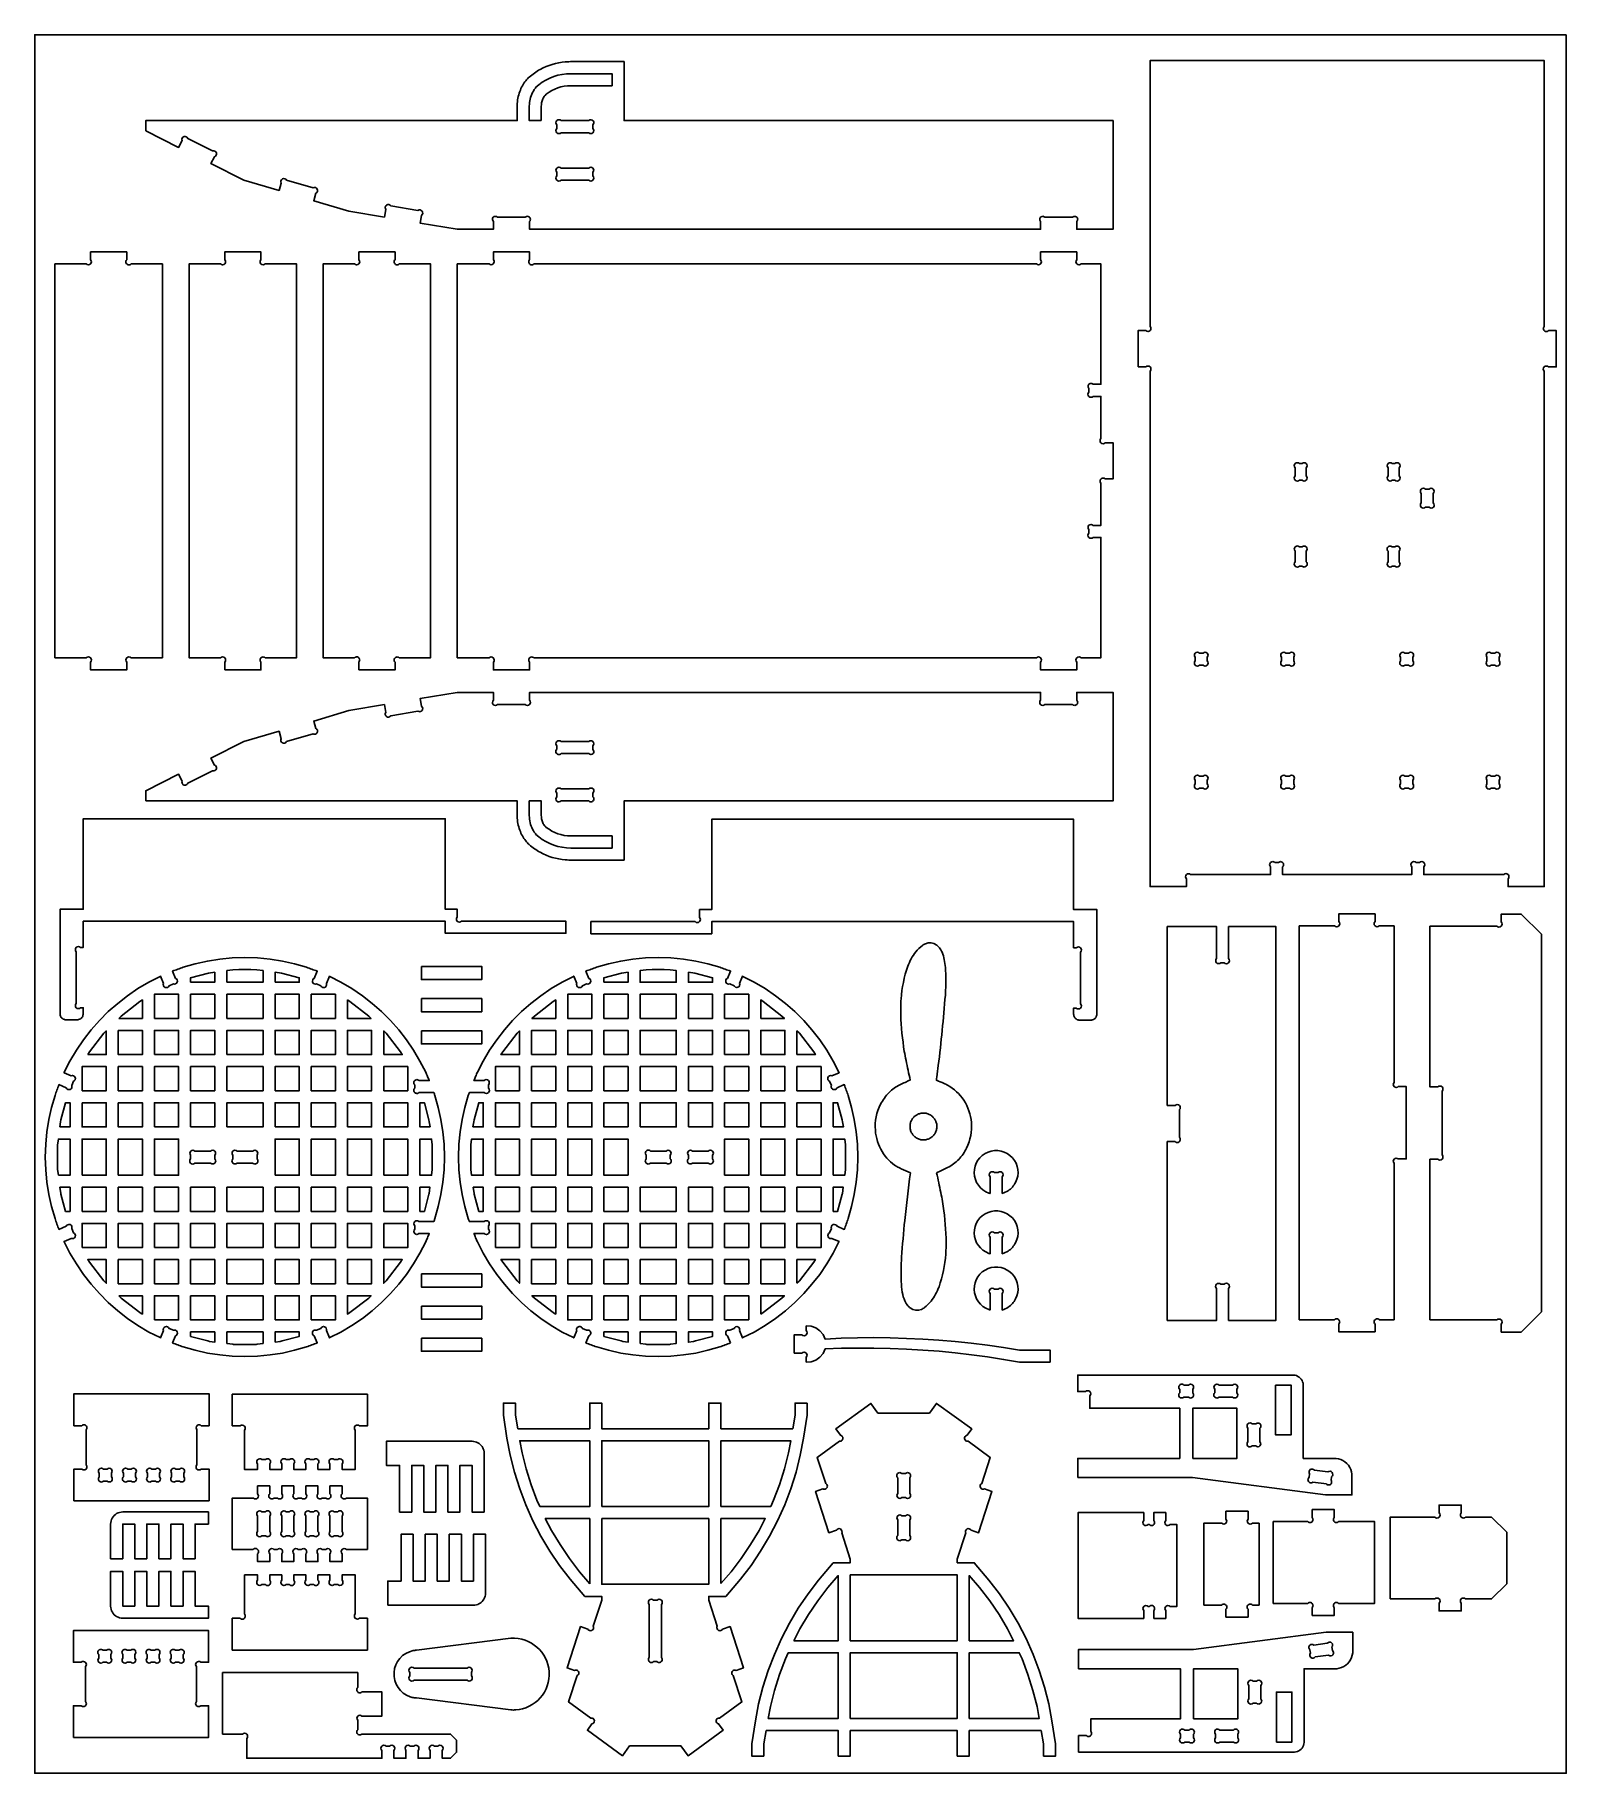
# Model space of a CAD drawing. Extents: x -416 to 1108, y -101 to 1629.
import ezdxf

# ---------------------------------------------------------------- set-up
doc = ezdxf.new("R2010")
doc.units = 0
doc.header["$MEASUREMENT"] = 0
doc.layers.get('0').update_dxf_attribs({"linetype": 'CONTINUOUS'})
doc.layers.add('SECTIONCUTEDGES', color=18, linetype='CONTINUOUS')

msp = doc.modelspace()

# ---------------------------------------------------------------- linework, layer by layer
for points in [[(1107.6, 1629.4), (-415.7, 1629.4), (-415.7, -100.8), (1107.6, -100.8)], [(-332.7, 638.4), (-332.7, 614.4), (-308.7, 614.4), (-308.7, 638.4)], [(-332.7, 602.4), (-332.7, 578.4), (-308.7, 578.4), (-308.7, 602.4)], [(-332.7, 566.4), (-332.7, 542.4), (-308.7, 542.4), (-308.7, 566.4)], [(-260.7, 458.4), (-236.7, 458.4), (-236.7, 482.4), (-260.7, 482.4)], [(-140.7, 482.4), (-140.7, 458.4), (-116.7, 458.4), (-116.7, 482.4)], [(138.4, 482.4), (138.4, 458.4), (114.4, 458.4), (114.4, 482.4)], [(258.4, 458.4), (234.4, 458.4), (234.4, 482.4), (258.4, 482.4)], [(-332.7, 422.4), (-308.7, 422.4), (-308.7, 446.4), (-332.7, 446.4)], [(-260.7, 422.4), (-236.7, 422.4), (-236.7, 446.4), (-260.7, 446.4)], [(258.4, 422.4), (234.4, 422.4), (234.4, 446.4), (258.4, 446.4)], [(-260.7, 374.4), (-260.7, 350.4), (-236.7, 350.4), (-236.7, 374.4)], [(258.4, 374.4), (258.4, 350.4), (234.4, 350.4), (234.4, 374.4)]]:
    msp.add_lwpolyline(points, close=True)
for points in [[(849, 1190.4), (849, 1198.4, 1), (844.8, 1202.6), (842.3, 1202.6, 1), (838, 1198.4), (838, 1190.4, 1), (842.3, 1186.1), (844.8, 1186.1, 1)], [(930.4, 1198.4), (930.4, 1190.4, 1), (934.6, 1186.1), (937.2, 1186.1, 1), (941.4, 1190.4), (941.4, 1198.4, 1), (937.2, 1202.6), (934.6, 1202.6, 1)], [(849, 1104.7), (849, 1115.4, 1), (844.8, 1119.7), (842.3, 1119.7, 1), (838, 1115.4), (838, 1104.7, 1), (842.3, 1100.5), (844.8, 1100.5, 1)], [(930.4, 1115.4), (930.4, 1104.7, 1), (934.6, 1100.5), (937.2, 1100.5, 1), (941.4, 1104.7), (941.4, 1115.4, 1), (937.2, 1119.7), (934.6, 1119.7, 1)], [(750.6, 887.4), (750.6, 883.8, -1), (746.4, 879.6), (742.9, 879.6, -1), (738.6, 883.8), (738.6, 887.4, -1), (742.9, 891.6), (746.4, 891.6, -1)], [(828.8, 879.6), (832.3, 879.6, 1), (836.5, 883.8), (836.5, 887.4, 1), (832.3, 891.6), (828.8, 891.6, 1), (824.5, 887.4), (824.5, 883.8, 1)], [(947.2, 879.6), (950.7, 879.6, 1), (954.9, 883.8), (954.9, 887.4, 1), (950.7, 891.6), (947.2, 891.6, 1), (942.9, 887.4), (942.9, 883.8, 1)], [(1036.6, 879.6), (1033, 879.6, -1), (1028.8, 883.8), (1028.8, 887.4, -1), (1033, 891.6), (1036.6, 891.6, -1), (1040.8, 887.4), (1040.8, 883.8, -1)], [(727.3, 273.5), (731.8, 273.5, 1), (736.1, 277.8), (736.1, 281.3, 1), (731.8, 285.5), (727.3, 285.5, 1), (723.1, 281.3), (723.1, 277.8, 1)], [(-182.1, 139.7), (-182.1, 155.2, 1), (-186.3, 159.5), (-189.8, 159.5, 1), (-194.1, 155.2), (-194.1, 139.7, 1), (-189.8, 135.5), (-186.3, 135.5, 1)], [(-165.8, 135.5), (-162.3, 135.5, 1), (-158.1, 139.7), (-158.1, 155.2, 1), (-162.3, 159.5), (-165.8, 159.5, 1), (-170.1, 155.2), (-170.1, 139.7, 1)], [(-134.1, 139.7), (-134.1, 155.2, 1), (-138.3, 159.5), (-141.8, 159.5, 1), (-146.1, 155.2), (-146.1, 139.7, 1), (-141.8, 135.5), (-138.3, 135.5, 1)], [(-117.8, 135.5), (-114.3, 135.5, 1), (-110.1, 139.7), (-110.1, 155.2, 1), (-114.3, 159.5), (-117.8, 159.5, 1), (-122.1, 155.2), (-122.1, 139.7, 1)], [(446.8, 155.5), (450.4, 155.5, -1), (454.6, 151.3), (454.6, 135.8, -1), (450.4, 131.5), (446.8, 131.5, -1), (442.6, 135.8), (442.6, 151.3, -1)], [(-347.9, 9.6), (-344.3, 9.6, 1), (-340.1, 13.8), (-340.1, 17.3, 1), (-344.3, 21.6), (-347.9, 21.6, 1), (-352.1, 17.3), (-352.1, 13.8, 1)], [(728.2, -57.8), (732.6, -57.8, -1), (736.9, -62), (736.9, -65.6, -1), (732.6, -69.8), (728.2, -69.8, -1), (723.9, -65.6), (723.9, -62, -1)]]:
    msp.add_lwpolyline(points, format="xyb", close=True)
at = {"layer": 'SECTIONCUTEDGES'}
for points in [[(-305.3, 1533.6), (-305.3, 1543.9), (64.1, 1543.9, -0.002134), (64.2, 1559.3, -0.087341), (66.7, 1572.9, -0.074516), (72.6, 1583.6, -0.050894), (76, 1587.2, -0.0521), (86.9, 1594.8, -0.105525), (112, 1602.4, -0.010514), (113.8, 1602.5, -0.005257), (117.3, 1602.6), (170.5, 1602.6), (170.5, 1543.9), (656.8, 1543.9), (656.8, 1435.8), (620.8, 1435.8), (620.8, 1443.5, 1), (616.6, 1447.8), (589.1, 1447.8, 1), (584.8, 1443.5), (584.8, 1435.8), (76.4, 1435.8), (76.4, 1443.5, 1), (72.1, 1447.8), (44.6, 1447.8, 1), (40.4, 1443.5), (40.4, 1435.8), (4.4, 1435.8), (-32.4, 1441.9), (-31.1, 1449.6, 1), (-34.6, 1454.5), (-61.7, 1459.1, 1), (-66.6, 1455.6), (-67.9, 1448), (-103.2, 1453.9), (-138.3, 1464.2), (-136.1, 1471.7, 1), (-138.9, 1477), (-165.3, 1484.7, 1), (-170.6, 1481.8), (-172.8, 1474.4), (-207.8, 1484.7), (-240.5, 1501.1), (-237, 1508, 1), (-238.9, 1513.7), (-263.5, 1526.1, 1), (-269.2, 1524.2), (-272.7, 1517.2)], [(681.7, 1298.8), (689.5, 1298.8, -1), (693.7, 1294.6), (693.7, 781.6), (729.8, 781.6), (729.8, 789.3, -1), (734, 793.6), (813.5, 793.6), (813.5, 801.3, -1), (817.8, 805.6), (821.3, 805.6, -1), (825.5, 801.3), (825.5, 793.6), (953.9, 793.6), (953.9, 801.3, -1), (958.2, 805.6), (961.7, 805.6, -1), (965.9, 801.3), (965.9, 793.6), (1045.4, 793.6, -1), (1049.7, 789.3), (1049.7, 781.6), (1085.7, 781.6), (1085.7, 1294.6, -1), (1089.9, 1298.8), (1097.7, 1298.8), (1097.7, 1334.9), (1089.9, 1334.9, -1), (1085.7, 1339.1), (1085.7, 1603.7), (693.7, 1603.7), (693.7, 1339.1, -1), (689.5, 1334.9), (681.7, 1334.9)], [(139.5, 1539.6), (139.5, 1536.1, -1), (135.3, 1531.9), (107.8, 1531.9, -1), (103.5, 1536.1), (103.5, 1539.6, -1), (107.8, 1543.9), (135.3, 1543.9, -1)], [(107.8, 1484.7), (135.3, 1484.7, 1), (139.5, 1488.9), (139.5, 1492.5, 1), (135.3, 1496.7), (107.8, 1496.7, 1), (103.5, 1492.5), (103.5, 1488.9, 1)], [(-395.7, 1009.3), (-364.5, 1009.3, -1), (-360.3, 1005.1), (-360.3, 997.3), (-324.3, 997.3), (-324.3, 1005.1, -1), (-320, 1009.3), (-288.8, 1009.3), (-288.8, 1401.3), (-320, 1401.3, -1), (-324.3, 1405.5), (-324.3, 1413.3), (-360.3, 1413.3), (-360.3, 1405.5, -1), (-364.5, 1401.3), (-395.7, 1401.3)], [(-226.8, 997.3), (-226.8, 1005.1, 1), (-231.1, 1009.3), (-262.3, 1009.3), (-262.3, 1401.3), (-231.1, 1401.3, 1), (-226.8, 1405.5), (-226.8, 1413.3), (-190.8, 1413.3), (-190.8, 1405.5, 1), (-186.6, 1401.3), (-155.4, 1401.3), (-155.4, 1009.3), (-186.6, 1009.3, 1), (-190.8, 1005.1), (-190.8, 997.3)], [(-93.4, 997.3), (-93.4, 1005.1, 1), (-97.7, 1009.3), (-128.9, 1009.3), (-128.9, 1401.3), (-97.7, 1401.3, 1), (-93.4, 1405.5), (-93.4, 1413.3), (-57.4, 1413.3), (-57.4, 1405.5, 1), (-53.2, 1401.3), (-22, 1401.3), (-22, 1009.3), (-53.2, 1009.3, 1), (-57.4, 1005.1), (-57.4, 997.3)], [(4.5, 1009.3), (36.1, 1009.3, -1), (40.4, 1005.1), (40.4, 997.3), (76.4, 997.3), (76.4, 1005.1, -1), (80.6, 1009.3), (580.6, 1009.3, -1), (584.8, 1005.1), (584.8, 997.3), (620.8, 997.3), (620.8, 1005.1, -1), (625.1, 1009.3), (644.8, 1009.3), (644.8, 1129.1), (637.1, 1129.1, -1), (632.8, 1133.4), (632.8, 1136.9, -1), (637.1, 1141.1), (644.8, 1141.1), (644.8, 1183.1, -1), (649.1, 1187.3), (656.8, 1187.3), (656.8, 1223.3), (649.1, 1223.3, -1), (644.8, 1227.6), (644.8, 1269.5), (637.1, 1269.5, -1), (632.8, 1273.8), (632.8, 1277.3, -1), (637.1, 1281.5), (644.8, 1281.5), (644.8, 1401.3), (625.1, 1401.3, -1), (620.8, 1405.5), (620.8, 1413.3), (584.8, 1413.3), (584.8, 1405.5, -1), (580.6, 1401.3), (80.6, 1401.3, -1), (76.4, 1405.5), (76.4, 1413.3), (40.4, 1413.3), (40.4, 1405.5, -1), (36.1, 1401.3), (4.5, 1401.3)], [(975.4, 1172.9), (975.4, 1163.4, -1), (971.2, 1159.1), (967.6, 1159.1, -1), (963.4, 1163.4), (963.4, 1172.9, -1), (967.6, 1177.1), (971.2, 1177.1, -1)], [(746.4, 1002), (742.9, 1002, -1), (738.6, 1006.2), (738.6, 1009.8, -1), (742.9, 1014), (746.4, 1014, -1), (750.6, 1009.8), (750.6, 1006.2, -1)], [(832.3, 1014), (828.8, 1014, 1), (824.5, 1009.8), (824.5, 1006.2, 1), (828.8, 1002), (832.3, 1002, 1), (836.5, 1006.2), (836.5, 1009.8, 1)], [(947.2, 1002), (950.7, 1002, 1), (954.9, 1006.2), (954.9, 1009.8, 1), (950.7, 1014), (947.2, 1014, 1), (942.9, 1009.8), (942.9, 1006.2, 1)], [(1033, 1014), (1036.6, 1014, -1), (1040.8, 1009.8), (1040.8, 1006.2, -1), (1036.6, 1002), (1033, 1002, -1), (1028.8, 1006.2), (1028.8, 1009.8, -1)], [(-305.3, 866.8), (64.1, 866.8, 0.002134), (64.2, 851.4, 0.087341), (66.7, 837.7, 0.074516), (72.6, 827.1, 0.050894), (76, 823.4, 0.0521), (86.9, 815.8, 0.105525), (112, 808.2, 0.010514), (113.8, 808.1, 0.005257), (117.3, 808), (170.5, 808), (170.5, 866.8), (656.8, 866.8), (656.8, 974.8), (620.8, 974.8), (620.8, 967.1, -1), (616.6, 962.8), (589.1, 962.8, -1), (584.8, 967.1), (584.8, 974.8), (76.4, 974.8), (76.4, 967.1, -1), (72.1, 962.8), (44.6, 962.8, -1), (40.4, 967.1), (40.4, 974.8), (4.4, 974.8), (-32.4, 968.7), (-31.1, 961.1, -1), (-34.6, 956.2), (-61.7, 951.6, -1), (-66.6, 955), (-67.9, 962.7), (-103.2, 956.7), (-138.3, 946.4), (-136.1, 938.9, -1), (-138.9, 933.7), (-165.3, 925.9, -1), (-170.6, 928.8), (-172.8, 936.2), (-207.8, 925.9), (-240.5, 909.5), (-237, 902.6, -1), (-238.9, 896.9), (-263.5, 884.6, -1), (-269.2, 886.5), (-272.7, 893.4), (-305.3, 877)], [(107.8, 925.9), (135.3, 925.9, -1), (139.5, 921.7), (139.5, 918.2, -1), (135.3, 913.9), (107.8, 913.9, -1), (103.5, 918.2), (103.5, 921.7, -1)], [(135.3, 878.8), (107.8, 878.8, 1), (103.5, 874.5), (103.5, 871, 1), (107.8, 866.8), (135.3, 866.8, 1), (139.5, 871), (139.5, 874.5, 1)], [(-388.9, 650.8), (-388.3, 650.3), (-387.6, 649.8), (-386.9, 649.5), (-386.2, 649.2), (-385.4, 649.1), (-384.6, 649), (-373.6, 649), (-372.8, 649.1), (-372.1, 649.2), (-371.3, 649.5), (-370.6, 649.8), (-370, 650.3), (-369.4, 650.8), (-368.8, 651.4), (-368.4, 652), (-368.1, 652.7), (-367.8, 653.5), (-367.7, 654.3), (-367.6, 655), (-367.6, 661), (-370.3, 661, -1), (-374.5, 665.3), (-374.5, 716.8, -1), (-370.3, 721), (-367.6, 721), (-367.6, 747.1), (-7.5, 747.1), (-7.5, 735.1), (112.5, 735.1), (112.5, 747.1), (8.7, 747.1, -1), (4.5, 751.3), (4.5, 759.1), (-7.5, 759.1), (-7.5, 849.1), (-367.6, 849.1), (-367.6, 759.1), (-390.6, 759.1), (-390.6, 655), (-390.6, 654.3), (-390.4, 653.5), (-390.2, 652.7), (-389.8, 652), (-389.4, 651.4)], [(137.5, 734.7), (257.6, 734.7), (257.6, 746.7), (617.6, 746.7), (617.6, 720.7), (620.3, 720.7, -1), (624.5, 716.4), (624.5, 664.9, -1), (620.3, 660.7), (617.6, 660.7), (617.6, 654.7), (617.7, 653.9), (617.8, 653.1), (618.1, 652.4), (618.4, 651.7), (618.9, 651), (619.4, 650.4), (620, 649.9), (620.6, 649.5), (621.3, 649.1), (622.1, 648.9), (622.9, 648.7), (623.6, 648.7), (634.7, 648.7), (635.4, 648.7), (636.2, 648.9), (637, 649.1), (637.7, 649.5), (638.3, 649.9), (638.9, 650.4), (639.4, 651), (639.9, 651.7), (640.2, 652.4), (640.5, 653.1), (640.6, 653.9), (640.7, 654.7), (640.7, 758.7), (617.6, 758.7), (617.6, 848.7), (257.6, 848.7), (257.6, 758.7), (245.6, 758.7), (245.6, 751, -1), (241.3, 746.7), (137.5, 746.7)], [(842, 350.5), (877.2, 350.5, -1), (881.4, 346.3), (881.4, 338.5), (917.4, 338.5), (917.4, 346.3, -1), (921.7, 350.5), (936.4, 350.5), (936.4, 506.2, -1), (940.6, 510.5), (948.4, 510.5), (948.4, 582.5), (940.6, 582.5, -1), (936.4, 586.7), (936.4, 742.4), (921.7, 742.4, -1), (917.4, 746.7), (917.4, 754.4), (881.4, 754.4), (881.4, 746.7, -1), (877.2, 742.4), (842, 742.4)], [(972.1, 350.3), (1038.6, 350.3, -1), (1042.9, 346), (1042.9, 338.3), (1062.9, 338.3), (1082.9, 358.3), (1082.9, 734.2), (1062.9, 754.2), (1042.9, 754.2), (1042.9, 746.4, -1), (1038.6, 742.2), (972.1, 742.2), (972.1, 582.2), (979.9, 582.2, -1), (984.1, 578), (984.1, 514.5, -1), (979.9, 510.2), (972.1, 510.2)], [(710.8, 349.8), (759.8, 349.8), (759.8, 381.6, -1), (764, 385.9), (767.5, 385.9, -1), (771.8, 381.6), (771.8, 349.8), (818.9, 349.8), (818.9, 741.8), (771.8, 741.8), (771.8, 710, -1), (767.5, 705.8), (764, 705.8, -1), (759.8, 710), (759.8, 741.8), (710.8, 741.8), (710.8, 563.8), (718.6, 563.8, -1), (722.8, 559.6), (722.8, 532.1, -1), (718.6, 527.8), (710.8, 527.8)], [(-290.7, 332.5), (-287.7, 339.7, -1), (-282.1, 341.9), (-277.9, 340.1, -1), (-275.7, 334.5), (-278.7, 327.4, -0.003882), (-273.3, 325.4, 0.011648), (-268, 323.6), (-256.1, 320.1), (-244, 317.4), (-231.8, 315.5), (-219.3, 314.3), (-206.7, 313.9), (-194.1, 314.3), (-181.6, 315.5), (-169.4, 317.4), (-157.3, 320.1), (-145.4, 323.6, 0.011648), (-140, 325.4, -0.003882), (-134.7, 327.4), (-137.7, 334.5, -1), (-135.5, 340.1), (-131.3, 341.9, -1), (-125.7, 339.7), (-122.7, 332.5, -0.003922), (-122.5, 332.6, 0.011767), (-122.4, 332.7), (-111.2, 338.3), (-100.3, 344.8), (-89.9, 351.8), (-80, 359.5), (-70.7, 367.7), (-62, 376.5), (-53.7, 385.8), (-46.1, 395.6), (-39, 406), (-32.6, 416.9), (-26.9, 428.1, 0.011769), (-25.1, 432.2, -0.003923), (-23.4, 436.2), (-33.6, 436.2, -1), (-37.8, 440.5), (-37.8, 444, -1), (-33.6, 448.2), (-18.9, 448.2, -0.003873), (-18.3, 449.7, 0.011621), (-17.8, 451.2), (-14.4, 463.1), (-11.7, 475.1), (-9.7, 487.4), (-8.5, 499.8), (-8.1, 512.4), (-8.5, 525.1), (-9.7, 537.5), (-11.7, 549.8), (-14.4, 561.8), (-17.8, 573.7, 0.011648), (-18.3, 575.2, -0.003882), (-18.9, 576.6), (-33.6, 576.6, -1), (-37.8, 580.9), (-37.8, 584.4, -1), (-33.6, 588.6), (-23.4, 588.6, -0.003932), (-25.1, 592.7, 0.011797), (-26.9, 596.8), (-32.6, 608), (-39, 618.8), (-46.1, 629.2), (-53.7, 639.1), (-61.9, 648.4), (-70.7, 657.2), (-80, 665.4), (-89.9, 673), (-100.3, 680.1), (-111.2, 686.5), (-122.4, 692.2, 0.011767), (-122.5, 692.3, -0.003922), (-122.7, 692.4), (-125.7, 685.2, -1), (-131.3, 683), (-135.5, 684.8, -1), (-137.7, 690.3), (-134.7, 697.5, -0.003882), (-140, 699.4, 0.011648), (-145.4, 701.3), (-157.3, 704.8), (-169.4, 707.5), (-181.6, 709.4), (-194.1, 710.6), (-206.7, 711), (-219.3, 710.6), (-231.8, 709.4), (-244, 707.5), (-256.1, 704.8), (-268, 701.3, 0.011648), (-273.3, 699.4, -0.003882), (-278.7, 697.5), (-275.7, 690.3, -1), (-277.9, 684.8), (-282.1, 683, -1), (-287.7, 685.2), (-290.7, 692.4, -0.003922), (-290.9, 692.3, 0.011767), (-291, 692.2), (-302.2, 686.5), (-313.1, 680.1), (-323.5, 673), (-333.3, 665.4), (-342.7, 657.2), (-351.4, 648.4), (-359.6, 639.1), (-367.3, 629.2), (-374.4, 618.8), (-380.8, 608), (-386.5, 596.8, 0.011798), (-386.6, 596.6, -0.003933), (-386.6, 596.4), (-379.5, 593.4, -1), (-377.2, 587.8), (-379, 583.7, -1), (-384.6, 581.4), (-391.7, 584.5, -0.003882), (-393.7, 579.1, 0.011648), (-395.6, 573.7), (-399, 561.8), (-401.7, 549.8), (-403.7, 537.5), (-404.9, 525.1), (-405.3, 512.4), (-404.9, 499.8), (-403.7, 487.4), (-401.7, 475.1), (-399, 463.1), (-395.6, 451.2, 0.011621), (-393.7, 445.8, -0.003873), (-391.7, 440.4), (-384.6, 443.5, -1), (-379, 441.2), (-377.2, 437, -1), (-379.5, 431.5), (-386.6, 428.4, -0.003923), (-386.6, 428.3, 0.01177), (-386.5, 428.1), (-380.8, 416.9), (-374.4, 406), (-367.3, 395.6), (-359.6, 385.8), (-351.4, 376.5), (-342.7, 367.7), (-333.3, 359.5), (-323.5, 351.8), (-313.1, 344.8), (-302.2, 338.3), (-291, 332.7, 0.011767), (-290.9, 332.6, -0.003922)], [(276.4, 327.4), (273.4, 334.5, -1), (275.6, 340.1), (279.8, 341.9, -1), (285.3, 339.7), (288.4, 332.5, -0.003922), (288.5, 332.6, 0.011767), (288.7, 332.7), (299.9, 338.3), (310.8, 344.8), (321.2, 351.8), (331, 359.5), (340.3, 367.7), (349.1, 376.5), (357.3, 385.8), (365, 395.6), (372.1, 406), (378.5, 416.9), (384.2, 428.1, 0.01177), (384.2, 428.3, -0.003923), (384.3, 428.4), (377.2, 431.5, -1), (374.9, 437), (376.7, 441.2, -1), (382.3, 443.5), (389.4, 440.4, -0.003873), (391.4, 445.8, 0.011621), (393.3, 451.2), (396.7, 463.1), (399.4, 475.1), (401.4, 487.4), (402.6, 499.8), (403, 512.4), (402.6, 525.1), (401.4, 537.5), (399.4, 549.8), (396.7, 561.8), (393.3, 573.7, 0.011648), (391.4, 579.1, -0.003882), (389.4, 584.5), (382.3, 581.4, -1), (376.7, 583.7), (374.9, 587.8, -1), (377.2, 593.4), (384.3, 596.4, -0.003933), (384.2, 596.6, 0.011798), (384.2, 596.8), (378.5, 608), (372.1, 618.8), (365, 629.2), (357.3, 639.1), (349.1, 648.4), (340.3, 657.2), (331, 665.4), (321.2, 673), (310.8, 680.1), (299.9, 686.5), (288.7, 692.2, 0.011767), (288.5, 692.3, -0.003922), (288.4, 692.4), (285.3, 685.2, -1), (279.8, 683), (275.6, 684.8, -1), (273.4, 690.3), (276.4, 697.5, -0.003882), (271, 699.4, 0.011648), (265.7, 701.3), (253.8, 704.8), (241.7, 707.5), (229.4, 709.4), (217, 710.6), (204.4, 711), (191.8, 710.6), (179.3, 709.4), (167.1, 707.5), (155, 704.8), (143.1, 701.3, 0.011648), (137.7, 699.4, -0.003882), (132.4, 697.5), (135.4, 690.3, -1), (133.2, 684.8), (129, 683, -1), (123.4, 685.2), (120.4, 692.4, -0.003922), (120.2, 692.3, 0.011767), (120.1, 692.2), (108.8, 686.5), (98, 680.1), (87.6, 673), (77.7, 665.4), (68.4, 657.2), (59.6, 648.4), (51.4, 639.1), (43.8, 629.2), (36.7, 618.8), (30.3, 608), (24.6, 596.8, 0.011798), (22.8, 592.7, -0.003932), (21.1, 588.6), (31.3, 588.6, -1), (35.5, 584.4), (35.5, 580.9, -1), (31.3, 576.6), (16.6, 576.6, -0.003882), (16, 575.2, 0.011648), (15.5, 573.7), (12.1, 561.8), (9.4, 549.8), (7.4, 537.5), (6.2, 525.1), (5.8, 512.4), (6.2, 499.8), (7.4, 487.4), (9.4, 475.1), (12.1, 463.1), (15.5, 451.2, 0.011621), (16, 449.7, -0.003873), (16.6, 448.2), (31.3, 448.2, -1), (35.5, 444), (35.5, 440.5, -1), (31.3, 436.2), (21.1, 436.2, -0.003923), (22.8, 432.2, 0.01177), (24.6, 428.1), (30.3, 416.9), (36.7, 406), (43.8, 395.6), (51.4, 385.8), (59.6, 376.5), (68.4, 367.7), (77.7, 359.5), (87.6, 351.8), (98, 344.8), (108.8, 338.3), (120.1, 332.7, 0.011767), (120.2, 332.6, -0.003922), (120.4, 332.5), (123.4, 339.7, -1), (129, 341.9), (133.2, 340.1, -1), (135.4, 334.5), (132.4, 327.4, -0.003873), (137.8, 325.4, 0.011621), (143.2, 323.5), (155, 320.1), (167.1, 317.4), (179.3, 315.5), (191.8, 314.3), (204.4, 313.9), (217, 314.3), (229.4, 315.5), (241.7, 317.4), (253.7, 320.1), (265.6, 323.5, 0.011621), (271, 325.4, -0.003873)], [(481.3, 496.7, 0.012814), (492.3, 501.9, 0.085914), (503.3, 510.1, 0.076352), (511.1, 521.4, 0.135164), (515.9, 546.8, 0.121603), (508.4, 568.9, 0.128291), (492.2, 584, 0.017184), (488.7, 585.7, 0.007976), (481.2, 588.9, 0.007834), (481.2, 589, -0.023506), (481.2, 589.1, -0.019175), (481.5, 592, 0.003968), (483, 603.5, 0.011178), (490, 673.6, 0.026495), (490.5, 693.4, 0.033037), (489, 708.9, 0.066175), (486.8, 716.3, 0.057683), (484.3, 720.6, 0.071733), (481.4, 723.3), (478.7, 724.9), (475.9, 725.7), (473, 725.7), (470.2, 724.8, 0.062361), (467.3, 723.1, 0.061497), (460.6, 716.6, 0.08401), (452.7, 702.3, 0.06761), (446, 669.8, 0.025167), (445.7, 654, 0.032023), (449.2, 617.6, 0.010958), (450.9, 608.6, 0.005026), (455.1, 589, 0.014369), (444.8, 584.4, 0.083555), (434, 576.6, 0.076766), (425.6, 565.1, 0.139856), (420.4, 539.1, 0.11486), (427.1, 517.8, 0.123917), (441.8, 503.1, 0.022471), (446, 500.8, 0.010705), (455.2, 496.6, 0.003396), (449.7, 449.4, 0.010881), (446.5, 412.7, 0.025112), (446.1, 388.5, 0.035354), (447.2, 377.8, 0.054853), (449.7, 369.2, 0.086229), (452.8, 364.4, 0.024265), (453.9, 363.3, 0.026496), (455, 362.3), (457.7, 360.8), (460.6, 360), (463.4, 360), (466.2, 360.8, 0.062362), (469.2, 362.6, 0.061498), (475.8, 369.1, 0.08401), (483.7, 383.4, 0.067609), (490.4, 415.9, 0.025165), (490.7, 431.7, 0.032019), (487.2, 468.1, 0.010958), (485.5, 477.1, 0.005025)], [(-256.4, 518.4), (-240.9, 518.4, -1), (-236.7, 514.2), (-236.7, 510.7, -1), (-240.9, 506.4), (-256.4, 506.4, -1), (-260.7, 510.7), (-260.7, 514.2, -1)], [(-214.5, 518.4), (-199, 518.4, -1), (-194.7, 514.2), (-194.7, 510.7, -1), (-199, 506.4), (-214.5, 506.4, -1), (-218.7, 510.7), (-218.7, 514.2, -1)], [(212.2, 518.4), (196.7, 518.4, 1), (192.4, 514.2), (192.4, 510.7, 1), (196.7, 506.4), (212.2, 506.4, 1), (216.4, 510.7), (216.4, 514.2, 1)], [(258.4, 510.7), (258.4, 514.2, 1), (254.1, 518.4), (238.6, 518.4, 1), (234.4, 514.2), (234.4, 510.7, 1), (238.6, 506.4), (254.1, 506.4, 1)], [(534.6, 476.1), (534.6, 492.8, -1), (538.8, 497), (542.4, 497, -1), (546.6, 492.8), (546.6, 476.2, 0.063472), (552.4, 478.9, 0.13308), (559.9, 487.2, 0.691874), (532.5, 517.4, 0.691227), (533.2, 476.6, 0.012807), (533.9, 476.4, -0.004269)], [(534.6, 416.1), (534.6, 432.8, -1), (538.8, 437), (542.4, 437, -1), (546.6, 432.8), (546.6, 416.2, 0.063472), (552.4, 418.9, 0.13308), (559.9, 427.2, 0.691874), (532.5, 457.4, 0.691227), (533.2, 416.6, 0.012807), (533.9, 416.4, -0.004269)], [(534.6, 360.1), (534.6, 376.8, -1), (538.8, 381), (542.4, 381, -1), (546.6, 376.8), (546.6, 360.2, 0.063472), (552.4, 362.9, 0.13308), (559.9, 371.2, 0.691874), (532.5, 401.4, 0.691227), (533.2, 360.6, 0.012807), (533.9, 360.4, -0.004269)], [(339.6, 317.4), (347.4, 317.4, -1), (351.6, 313.2), (351.6, 308.4), (356.6, 308.7), (361.2, 310.3), (365.3, 313.2), (368.4, 317), (370.4, 321.5), (386.6, 322.1), (402.8, 322.3), (419, 322.3), (435.2, 322), (451.3, 321.3), (467.5, 320.4), (483.7, 319.1), (499.8, 317.6), (515.9, 315.7), (531.9, 313.6), (548, 311.1), (563.9, 308.4), (594.2, 308.4), (594.2, 320.4), (563.9, 320.4), (547.9, 323), (531.9, 325.2), (515.8, 327.2), (499.7, 328.9), (483.6, 330.2), (467.5, 331.3), (451.3, 332), (435.1, 332.5), (418.9, 332.7), (402.7, 332.5), (386.5, 332.1), (370.4, 331.3), (368.4, 335.8), (365.3, 339.6), (361.2, 342.5), (356.6, 344.1), (351.6, 344.4), (351.6, 339.7, -1), (347.4, 335.4), (339.6, 335.4)], [(621.7, 193.4), (736, 193.4), (868, 176.2), (894.4, 176.2), (894.4, 194.4), (894.4, 196.8), (894, 199.2), (893.3, 201.5), (892.3, 203.6), (890.9, 205.7), (889.4, 207.5), (887.5, 209.1), (885.5, 210.4), (883.3, 211.4), (881, 212.1), (878.7, 212.5), (876.3, 212.5), (846, 212.5), (846, 284.5), (846, 286), (845.8, 287.4), (845.4, 288.8), (844.8, 290.2), (844, 291.4), (843, 292.5), (841.9, 293.5), (840.7, 294.2), (839.3, 294.9), (837.9, 295.3), (836.5, 295.5), (835, 295.5), (621.7, 295.5), (621.7, 279), (629.5, 279, -1), (633.7, 274.8), (633.7, 262.5), (723.1, 262.5), (723.1, 212.5), (621.7, 212.5)], [(762.3, 285.5), (775.8, 285.5, -1), (780, 281.3), (780, 277.8, -1), (775.8, 273.5), (762.3, 273.5, -1), (758, 277.8), (758, 281.3, -1)], [(-376.8, 170.3), (-376.8, 201.9), (-369, 201.9, 1), (-364.8, 206.2), (-364.8, 240.9, 1), (-369, 245.1), (-376.8, 245.1), (-376.8, 276.8), (-242.4, 276.8), (-242.4, 245.1), (-250.1, 245.1, 1), (-254.4, 240.9), (-254.4, 206.2, 1), (-250.1, 201.9), (-242.4, 201.9), (-242.4, 170.3)], [(-219.3, 244.8), (-211.5, 244.8, -1), (-207.3, 240.5), (-207.3, 201.6), (-194.1, 201.6), (-194.1, 207, -1), (-189.9, 211.3), (-186.3, 211.3, -1), (-182.1, 207), (-182.1, 201.6), (-170.1, 201.6), (-170.1, 207, -1), (-165.8, 211.3), (-162.3, 211.3, -1), (-158.1, 207), (-158.1, 201.6), (-146.1, 201.6), (-146.1, 207, -1), (-141.8, 211.3), (-138.3, 211.3, -1), (-134.1, 207), (-134.1, 201.6), (-122.1, 201.6), (-122.1, 207, -1), (-117.8, 211.3), (-114.3, 211.3, -1), (-110.1, 207), (-110.1, 201.6), (-96.9, 201.6), (-96.9, 240.5, -1), (-92.6, 244.8), (-84.9, 244.8), (-84.9, 276.4), (-219.3, 276.4)], [(352.5, 267.5), (352.5, 255.5), (349, 232.6), (345.7, 215.6), (341.5, 198.8), (336.3, 182.4), (330.2, 166.2), (323.1, 150.4), (315.2, 135.1), (306.3, 120.3), (296.7, 105.9), (286.2, 92.2), (271.6, 75.2), (254.7, 75.2), (254.7, 71.5), (263.1, 45.4, 1), (268.5, 42.7), (275.9, 45.1), (289.2, 4), (281.8, 1.6, 1), (279.1, -3.7), (287.6, -29.8), (265.4, -45.9, 1), (264.5, -51.8), (269, -58.1), (234.1, -83.4), (227, -73.7), (175.9, -73.7), (168.8, -83.4), (133.9, -58.1), (138.4, -51.8, 1), (137.5, -45.9), (115.3, -29.8), (123.8, -3.7, 1), (121.1, 1.6), (113.7, 4), (127.1, 45.1), (134.4, 42.7, 1), (139.8, 45.4), (148.2, 71.5), (148.2, 75.2), (131.4, 75.2), (116.7, 92.2), (106.2, 105.9), (96.6, 120.3), (87.7, 135.1), (79.8, 150.4), (72.7, 166.2), (66.6, 182.4), (61.4, 198.8), (57.2, 215.6), (53.9, 232.6), (50.4, 255.5), (50.4, 267.5), (62.4, 267.5), (62.4, 255.5), (64.8, 242.1), (136.3, 242.1), (136.3, 267.5), (148.2, 267.5), (148.2, 242.1), (254.7, 242.1), (254.7, 267.5), (266.7, 267.5), (266.7, 242.1), (338.2, 242.1), (340.5, 255.5), (340.5, 267.5)], [(309.5, -83.7), (297.5, -83.7), (297.5, -71.7), (301.1, -48.8), (304.3, -31.9), (308.6, -15.1), (313.7, 1.4), (319.9, 17.5), (326.9, 33.3), (334.9, 48.6), (343.7, 63.5), (353.4, 77.8), (363.9, 91.5), (378.5, 108.6), (395.4, 108.6), (395.4, 112.3), (386.9, 138.3, 1), (381.6, 141), (374.2, 138.6), (360.9, 179.7), (368.2, 182.1, 1), (371, 187.5), (362.5, 213.5), (384.6, 229.6, 1), (385.6, 235.5), (381, 241.8), (416, 267.2), (423, 257.5), (474.2, 257.5), (481.2, 267.2), (516.2, 241.8), (511.6, 235.5, 1), (512.6, 229.6), (534.7, 213.5), (526.3, 187.5, 1), (529, 182.1), (536.4, 179.7), (523, 138.6), (515.6, 141, 1), (510.3, 138.3), (501.8, 112.3), (501.8, 108.6), (518.7, 108.6), (533.3, 91.5), (543.8, 77.8), (553.5, 63.5), (562.3, 48.6), (570.3, 33.3), (577.3, 17.5), (583.5, 1.4), (588.6, -15.1), (592.9, -31.9), (596.1, -48.8), (599.7, -71.7), (599.7, -83.7), (587.7, -83.7), (587.7, -71.7), (585.3, -58.3), (513.8, -58.3), (513.8, -83.7), (501.8, -83.7), (501.8, -58.3), (395.4, -58.3), (395.4, -83.7), (383.4, -83.7), (383.4, -58.3), (311.9, -58.3), (309.5, -71.7)], [(791, 242.6), (791, 229.1, 1), (795.3, 224.9), (798.8, 224.9, 1), (803, 229.1), (803, 242.6, 1), (798.8, 246.9), (795.3, 246.9, 1)], [(-52.8, 159.1), (-52.8, 205.6), (-66, 205.6), (-66, 229.6), (19.2, 229.6, -0.118357), (25.1, 228, -0.238349), (31.1, 219.2, -0.016364), (31.2, 218.7, -0.008181), (31.2, 217.6), (31.2, 159.1), (19.2, 159.1), (19.2, 205.6), (7.2, 205.6), (7.2, 159.1), (-4.8, 159.1), (-4.8, 205.6), (-16.8, 205.6), (-16.8, 159.1), (-28.8, 159.1), (-28.8, 205.6), (-40.8, 205.6), (-40.8, 159.1)], [(-339.6, 197.7), (-339.6, 194.2, -1), (-343.8, 189.9), (-347.3, 189.9, -1), (-351.6, 194.2), (-351.6, 197.7, -1), (-347.3, 201.9), (-343.8, 201.9, -1)], [(-323.3, 201.9), (-319.8, 201.9, -1), (-315.6, 197.7), (-315.6, 194.2, -1), (-319.8, 189.9), (-323.3, 189.9, -1), (-327.6, 194.2), (-327.6, 197.7, -1)], [(-303.6, 197.7), (-303.6, 194.2, 1), (-299.3, 189.9), (-295.8, 189.9, 1), (-291.6, 194.2), (-291.6, 197.7, 1), (-295.8, 201.9), (-299.3, 201.9, 1)], [(-275.3, 201.9), (-271.8, 201.9, -1), (-267.6, 197.7), (-267.6, 194.2, -1), (-271.8, 189.9), (-275.3, 189.9, -1), (-279.6, 194.2), (-279.6, 197.7, -1)], [(442.6, 193.2), (442.6, 177.7, 1), (446.8, 173.5), (450.4, 173.5, 1), (454.6, 177.7), (454.6, 193.2, 1), (450.4, 197.5), (446.8, 197.5, 1)], [(855.6, 188.9), (869, 187.2, 1), (873.7, 190.8), (874.2, 194.3, 1), (870.5, 199.1), (857.1, 200.8, 1), (852.4, 197.2), (851.9, 193.7, 1)], [(-219.3, 121.9), (-198.4, 121.9, -1), (-194.1, 117.7), (-194.1, 109.9), (-182.1, 109.9), (-182.1, 117.7, -1), (-177.8, 121.9), (-174.3, 121.9, -1), (-170.1, 117.7), (-170.1, 109.9), (-158.1, 109.9), (-158.1, 117.7, -1), (-153.8, 121.9), (-150.3, 121.9, -1), (-146.1, 117.7), (-146.1, 109.9), (-134.1, 109.9), (-134.1, 117.7, -1), (-129.8, 121.9), (-126.3, 121.9, -1), (-122.1, 117.7), (-122.1, 109.9), (-110.1, 109.9), (-110.1, 117.7, -1), (-105.8, 121.9), (-84.9, 121.9), (-84.9, 173.1), (-105.8, 173.1, -1), (-110.1, 177.3), (-110.1, 185.1), (-122.1, 185.1), (-122.1, 177.3, -1), (-126.3, 173.1), (-129.8, 173.1, -1), (-134.1, 177.3), (-134.1, 185.1), (-146.1, 185.1), (-146.1, 177.3, -1), (-150.3, 173.1), (-153.8, 173.1, -1), (-158.1, 177.3), (-158.1, 185.1), (-170.1, 185.1), (-170.1, 177.3, -1), (-174.3, 173.1), (-177.8, 173.1, -1), (-182.1, 177.3), (-182.1, 185.1), (-194.1, 185.1), (-194.1, 177.3, -1), (-198.3, 173.1), (-219.3, 173.1)], [(697.3, 53.2), (697.3, 61, 1), (693.1, 65.2), (691.6, 65.2, 1), (687.3, 61), (687.3, 53.2), (622.1, 53.2), (622.1, 158.6), (687.3, 158.6), (687.3, 150.8, 1), (691.6, 146.6), (693.1, 146.6, 1), (697.3, 150.8), (697.3, 158.6), (709.3, 158.6), (709.3, 150.8, 1), (713.6, 146.6), (720.3, 146.6), (720.3, 65.2), (713.6, 65.2, 1), (709.3, 61), (709.3, 53.2)], [(747.1, 66.6), (764.9, 66.6, -1), (769.1, 62.4), (769.1, 54.6), (791.1, 54.6), (791.1, 62.4, -1), (795.4, 66.6), (802.1, 66.6), (802.1, 148), (795.4, 148, -1), (791.1, 152.2), (791.1, 160), (769.1, 160), (769.1, 152.2, -1), (764.9, 148), (747.1, 148)], [(854.9, 56.2), (854.9, 64, 1), (850.7, 68.2), (816.2, 68.2), (816.2, 149.6), (850.6, 149.6, 1), (854.9, 153.8), (854.9, 161.6), (876.9, 161.6), (876.9, 153.8, 1), (881.1, 149.6), (917, 149.6), (917, 68.2), (881.1, 68.2, 1), (876.9, 64), (876.9, 56.2)], [(932.4, 72.7), (976.9, 72.7, -1), (981.2, 68.4), (981.2, 60.7), (1003.2, 60.7), (1003.2, 68.4, -1), (1007.4, 72.7), (1033.3, 72.7), (1048.4, 87.7), (1048.4, 139), (1033.3, 154), (1007.4, 154, -1), (1003.2, 158.3), (1003.2, 166), (981.2, 166), (981.2, 158.3, -1), (976.9, 154), (932.4, 154)], [(-64.6, 66.4), (-64.6, 90.4), (-51.4, 90.4), (-51.4, 137), (-39.4, 137), (-39.4, 90.4), (-27.4, 90.4), (-27.4, 137), (-15.4, 137), (-15.4, 90.4), (-3.4, 90.4), (-3.4, 137), (8.6, 137), (8.6, 90.4), (20.6, 90.4), (20.6, 137), (32.6, 137), (32.6, 78.4, -0.118358), (31, 72.5, -0.238347), (22.1, 66.5, -0.016364), (21.6, 66.5, -0.008182), (20.6, 66.4)], [(-207.3, 96.6), (-207.3, 57.7, -1), (-211.5, 53.4), (-219.3, 53.4), (-219.3, 21.8), (-84.9, 21.8), (-84.9, 53.4), (-92.6, 53.4, -1), (-96.9, 57.7), (-96.9, 96.6), (-110.1, 96.6), (-110.1, 91.2, -1), (-114.3, 86.9), (-117.8, 86.9, -1), (-122.1, 91.2), (-122.1, 96.6), (-134.1, 96.6), (-134.1, 91.2, -1), (-138.3, 86.9), (-141.8, 86.9, -1), (-146.1, 91.2), (-146.1, 96.6), (-158.1, 96.6), (-158.1, 91.2, -1), (-162.3, 86.9), (-165.8, 86.9, -1), (-170.1, 91.2), (-170.1, 96.6), (-182.1, 96.6), (-182.1, 91.2, -1), (-186.3, 86.9), (-189.9, 86.9, -1), (-194.1, 91.2), (-194.1, 96.6)], [(195.5, 14.5), (195.5, 67.2, -1), (199.7, 71.5), (203.2, 71.5, -1), (207.5, 67.2), (207.5, 14.5, -1), (203.2, 10.3), (199.7, 10.3, -1)], [(-377.3, -65.2), (-242.9, -65.2), (-242.9, -33.6), (-250.7, -33.6, -1), (-254.9, -29.4), (-254.9, 5.3, -1), (-250.7, 9.6), (-242.9, 9.6), (-242.9, 41.2), (-377.3, 41.2), (-377.3, 9.6), (-369.5, 9.6, -1), (-365.3, 5.3), (-365.3, -29.4, -1), (-369.5, -33.6), (-377.3, -33.6)], [(622.6, -79.8), (622.6, -63.3), (630.3, -63.3, 1), (634.6, -59.1), (634.6, -46.8), (723.9, -46.8), (723.9, 3.2), (622.6, 3.2), (622.6, 22.4), (736.8, 22.4), (868.8, 39.5), (895.2, 39.5), (895.2, 21.3), (895.2, 18.9), (894.8, 16.6), (894.1, 14.3), (893.1, 12.1), (891.8, 10.1), (890.2, 8.2), (888.4, 6.7), (886.3, 5.3), (884.2, 4.3), (881.9, 3.6), (879.5, 3.2), (877.1, 3.2), (846.8, 3.2), (846.8, -68.8), (846.8, -70.3), (846.6, -71.7), (846.2, -73.1), (845.6, -74.4), (844.8, -75.7), (843.8, -76.8), (842.7, -77.7), (841.5, -78.5), (840.2, -79.1), (838.8, -79.6), (837.3, -79.8), (835.8, -79.8)], [(-323.9, 21.6), (-320.3, 21.6, -1), (-316.1, 17.3), (-316.1, 13.8, -1), (-320.3, 9.6), (-323.9, 9.6, -1), (-328.1, 13.8), (-328.1, 17.3, -1)], [(-299.9, 21.6), (-296.3, 21.6, -1), (-292.1, 17.3), (-292.1, 13.8, -1), (-296.3, 9.6), (-299.9, 9.6, -1), (-304.1, 13.8), (-304.1, 17.3, -1)], [(-280.1, 17.3), (-280.1, 13.8, 1), (-275.9, 9.6), (-272.3, 9.6, 1), (-268.1, 13.8), (-268.1, 17.3, 1), (-272.3, 21.6), (-275.9, 21.6, 1)], [(57.9, 33.5, -0.413459), (95.9, 0.1, -0.414214), (62.6, -37.8, -0.016364), (60.3, -37.9, -0.015719), (57.9, -37.8), (-36.2, -25.9, -0.017008), (-40.3, -25.3, -0.032737), (-42.3, -24.7, -0.767327), (-39.3, 21.2, -0.024226), (-37.8, 21.5, 0.007215), (-36.2, 21.6)], [(856.4, 26.8), (869.8, 28.5, -1), (874.6, 24.9), (875, 21.4, -1), (871.3, 16.6), (857.9, 14.9, -1), (853.2, 18.6), (852.7, 22.1, -1)], [(14.2, -8.2), (-38.5, -8.2, -1), (-42.7, -3.9), (-42.7, -0.4, -1), (-38.5, 3.8), (14.2, 3.8, -1), (18.5, -0.4), (18.5, -3.9, -1)], [(-228.9, -61.9), (-209.2, -61.9, -1), (-204.9, -66.1), (-204.9, -85.9), (-70.5, -85.9), (-70.5, -78.1, -1), (-66.3, -73.9), (-62.8, -73.9, -1), (-58.5, -78.1), (-58.5, -85.9), (-46.5, -85.9), (-46.5, -78.1, -1), (-42.3, -73.9), (-38.8, -73.9, -1), (-34.5, -78.1), (-34.5, -85.9), (-22.5, -85.9), (-22.5, -78.1, -1), (-18.3, -73.9), (-14.8, -73.9, -1), (-10.5, -78.1), (-10.5, -85.9), (-2.1, -85.9), (3.9, -79.9), (3.9, -67.9), (-2.1, -61.9), (-90.3, -61.9, -1), (-94.5, -57.6), (-94.5, -48.1, -1), (-90.3, -43.9), (-70.5, -43.9), (-70.5, -19.9), (-90.3, -19.9, -1), (-94.5, -15.6), (-94.5, -0.7), (-228.9, -0.7)], [(796.1, -9.1), (799.6, -9.1, -1), (803.8, -13.4), (803.8, -26.9, -1), (799.6, -31.1), (796.1, -31.1, -1), (791.8, -26.9), (791.8, -13.4, -1)], [(763.1, -69.8), (776.6, -69.8, 1), (780.8, -65.6), (780.8, -62, 1), (776.6, -57.8), (763.1, -57.8, 1), (758.8, -62), (758.8, -65.6, 1)]]:
    msp.add_lwpolyline(points, format="xyb", close=True, dxfattribs=at)
for points in [[(88.1, 1543.9), (76.1, 1543.9), (76.1, 1558.4), (76.2, 1560.3), (76.3, 1562), (76.6, 1563.7), (77, 1565.4), (77.4, 1567.1), (78, 1568.7), (78.6, 1570.3), (79.4, 1571.9), (80.2, 1573.4), (81.1, 1574.9), (82.2, 1576.3), (82.8, 1577.1), (85.6, 1579.5), (89.1, 1582.1), (92.7, 1584.3), (96.6, 1586.2), (100.5, 1587.8), (104.6, 1589), (108.8, 1589.9), (113, 1590.4), (117.6, 1590.6), (158.5, 1590.6), (158.5, 1578.6), (117.8, 1578.6), (114.1, 1578.5), (110.8, 1578.1), (107.6, 1577.4), (104.5, 1576.4), (101.5, 1575.2), (98.6, 1573.8), (95.8, 1572.1), (93.1, 1570.1), (91.9, 1569), (91.3, 1568.4), (91.1, 1568.1), (90.5, 1567.3), (90, 1566.4), (89.6, 1565.5), (89.2, 1564.5), (88.9, 1563.6), (88.6, 1562.6), (88.4, 1561.6), (88.3, 1560.6), (88.2, 1559.6), (88.1, 1558.2)], [(91.3, 842.3), (91.1, 842.5), (90.5, 843.4), (90, 844.2), (89.6, 845.2), (89.2, 846.1), (88.9, 847.1), (88.6, 848), (88.4, 849), (88.3, 850), (88.2, 851.1), (88.1, 852.4), (88.1, 866.8), (76.1, 866.8), (76.1, 852.3), (76.2, 850.3), (76.3, 848.6), (76.6, 846.9), (77, 845.2), (77.4, 843.5), (78, 841.9), (78.6, 840.3), (79.4, 838.7), (80.2, 837.2), (81.1, 835.8), (82.2, 834.4), (82.8, 833.6), (85.6, 831.1), (89.1, 828.6), (92.7, 826.4), (96.6, 824.4), (100.5, 822.9), (104.6, 821.6), (108.8, 820.7), (113, 820.2), (117.6, 820), (158.5, 820), (158.5, 832), (117.8, 832), (114.1, 832.2), (110.8, 832.6), (107.6, 833.3), (104.5, 834.2), (101.5, 835.4), (98.6, 836.9), (95.8, 838.6), (93.1, 840.5), (91.9, 841.6)], [(-260.7, 686.4), (-260.7, 690.9), (-243.1, 695.6), (-236.7, 696.4), (-236.7, 686.4)], [(-224.7, 686.4), (-224.7, 698), (-218.6, 698.8), (-212.7, 699), (-200.7, 699), (-194.8, 698.8), (-188.7, 698), (-188.7, 686.4)], [(-176.7, 686.4), (-176.7, 696.4), (-170.3, 695.6), (-152.7, 690.9), (-152.7, 686.4)], [(-31.2, 702.1), (28.8, 702.1), (28.8, 689.1), (-31.2, 689.1)], [(150.4, 686.4), (174.4, 686.4), (174.4, 696.4), (168, 695.6), (150.4, 690.9)], [(192.5, 698.8), (186.4, 698), (186.4, 686.4), (222.4, 686.4), (222.4, 698), (216.2, 698.8), (210.4, 699), (198.4, 699)], [(234.4, 696.4), (234.4, 686.4), (258.4, 686.4), (258.4, 690.9), (240.8, 695.6)], [(-332.2, 650.4), (-308.7, 650.4), (-308.7, 668.8), (-311.2, 667.1), (-329.8, 652.8)], [(-296.7, 650.4), (-296.7, 674.4), (-272.7, 674.4), (-272.7, 650.4)], [(-260.7, 650.4), (-260.7, 674.4), (-236.7, 674.4), (-236.7, 650.4)], [(-224.7, 650.4), (-188.7, 650.4), (-188.7, 674.4), (-224.7, 674.4)], [(-176.7, 650.4), (-176.7, 674.4), (-152.7, 674.4), (-152.7, 650.4)], [(-140.7, 650.4), (-140.7, 674.4), (-116.7, 674.4), (-116.7, 650.4)], [(-104.7, 668.8), (-104.7, 650.4), (-81.2, 650.4), (-83.6, 652.8), (-102.2, 667.1)], [(-31.2, 670.1), (28.8, 670.1), (28.8, 657.1), (-31.2, 657.1)], [(81.3, 652.8), (78.8, 650.4), (102.4, 650.4), (102.4, 668.8), (99.9, 667.1)], [(138.4, 650.4), (138.4, 674.4), (114.4, 674.4), (114.4, 650.4)], [(150.4, 650.4), (150.4, 674.4), (174.4, 674.4), (174.4, 650.4)], [(186.4, 650.4), (186.4, 674.4), (222.4, 674.4), (222.4, 650.4)], [(234.4, 650.4), (234.4, 674.4), (258.4, 674.4), (258.4, 650.4)], [(270.4, 650.4), (270.4, 674.4), (294.4, 674.4), (294.4, 650.4)], [(306.4, 650.4), (329.9, 650.4), (327.5, 652.8), (308.9, 667.1), (306.4, 668.8)], [(-363.1, 614.4), (-344.7, 614.4), (-344.7, 638), (-347.1, 635.6), (-361.4, 617)], [(-296.7, 614.4), (-296.7, 638.4), (-272.7, 638.4), (-272.7, 614.4)], [(-260.7, 614.4), (-260.7, 638.4), (-236.7, 638.4), (-236.7, 614.4)], [(-224.7, 614.4), (-224.7, 638.4), (-188.7, 638.4), (-188.7, 614.4)], [(-176.7, 614.4), (-176.7, 638.4), (-152.7, 638.4), (-152.7, 614.4)], [(-140.7, 614.4), (-140.7, 638.4), (-116.7, 638.4), (-116.7, 614.4)], [(-104.7, 614.4), (-104.7, 638.4), (-80.7, 638.4), (-80.7, 614.4)], [(-68.7, 614.4), (-68.7, 638), (-66.3, 635.6), (-52, 617), (-50.3, 614.4)], [(-31.2, 638.1), (-31.2, 625.1), (28.8, 625.1), (28.8, 638.1)], [(49.7, 617), (64, 635.6), (66.4, 638), (66.4, 614.4), (48, 614.4)], [(78.4, 614.4), (102.4, 614.4), (102.4, 638.4), (78.4, 638.4)], [(138.4, 614.4), (114.4, 614.4), (114.4, 638.4), (138.4, 638.4)], [(150.4, 614.4), (150.4, 638.4), (174.4, 638.4), (174.4, 614.4)], [(186.4, 614.4), (186.4, 638.4), (222.4, 638.4), (222.4, 614.4)], [(258.4, 614.4), (234.4, 614.4), (234.4, 638.4), (258.4, 638.4)], [(270.4, 614.4), (270.4, 638.4), (294.4, 638.4), (294.4, 614.4)], [(306.4, 614.4), (306.4, 638.4), (330.4, 638.4), (330.4, 614.4)], [(342.4, 614.4), (342.4, 638), (344.8, 635.6), (359.1, 617), (360.8, 614.4)], [(-368.7, 578.4), (-368.7, 602.4), (-344.7, 602.4), (-344.7, 578.4)], [(-296.7, 578.4), (-296.7, 602.4), (-272.7, 602.4), (-272.7, 578.4)], [(-260.7, 578.4), (-260.7, 602.4), (-236.7, 602.4), (-236.7, 578.4)], [(-224.7, 578.4), (-188.7, 578.4), (-188.7, 602.4), (-224.7, 602.4)], [(-176.7, 578.4), (-176.7, 602.4), (-152.7, 602.4), (-152.7, 578.4)], [(-140.7, 578.4), (-116.7, 578.4), (-116.7, 602.4), (-140.7, 602.4)], [(-104.7, 578.4), (-104.7, 602.4), (-80.7, 602.4), (-80.7, 578.4)], [(-68.7, 578.4), (-44.7, 578.4), (-44.7, 602.4), (-68.7, 602.4)], [(42.4, 578.4), (42.4, 602.4), (66.4, 602.4), (66.4, 578.4)], [(78.4, 578.4), (78.4, 602.4), (102.4, 602.4), (102.4, 578.4)], [(138.4, 578.4), (114.4, 578.4), (114.4, 602.4), (138.4, 602.4)], [(150.4, 602.4), (174.4, 602.4), (174.4, 578.4), (150.4, 578.4)], [(186.4, 602.4), (222.4, 602.4), (222.4, 578.4), (186.4, 578.4)], [(234.4, 578.4), (234.4, 602.4), (258.4, 602.4), (258.4, 578.4)], [(270.4, 578.4), (270.4, 602.4), (294.4, 602.4), (294.4, 578.4)], [(306.4, 578.4), (306.4, 602.4), (330.4, 602.4), (330.4, 578.4)], [(342.4, 578.4), (366.4, 578.4), (366.4, 602.4), (342.4, 602.4)], [(-390.9, 542.4), (-380.7, 542.4), (-380.7, 566.4), (-385.1, 566.4), (-389.7, 549.5), (-390.1, 547.5)], [(-368.7, 566.4), (-368.7, 542.4), (-344.7, 542.4), (-344.7, 566.4)], [(-296.7, 542.4), (-296.7, 566.4), (-272.7, 566.4), (-272.7, 542.4)], [(-260.7, 542.4), (-236.7, 542.4), (-236.7, 566.4), (-260.7, 566.4)], [(-224.7, 542.4), (-224.7, 566.4), (-188.7, 566.4), (-188.7, 542.4)], [(-176.7, 542.4), (-152.7, 542.4), (-152.7, 566.4), (-176.7, 566.4)], [(-140.7, 542.4), (-140.7, 566.4), (-116.7, 566.4), (-116.7, 542.4)], [(-104.7, 542.4), (-104.7, 566.4), (-80.7, 566.4), (-80.7, 542.4)], [(-68.7, 566.4), (-68.7, 542.4), (-44.7, 542.4), (-44.7, 566.4)], [(-22.4, 542.4), (-23.3, 547.5), (-23.7, 549.5), (-28.2, 566.4), (-32.7, 566.4), (-32.7, 542.4)], [(20.1, 542.4), (21, 547.5), (21.4, 549.5), (25.9, 566.4), (30.4, 566.4), (30.4, 542.4)], [(42.4, 542.4), (42.4, 566.4), (66.4, 566.4), (66.4, 542.4)], [(78.4, 542.4), (102.4, 542.4), (102.4, 566.4), (78.4, 566.4)], [(114.4, 566.4), (114.4, 542.4), (138.4, 542.4), (138.4, 566.4)], [(174.4, 542.4), (150.4, 542.4), (150.4, 566.4), (174.4, 566.4)], [(186.4, 542.4), (222.4, 542.4), (222.4, 566.4), (186.4, 566.4)], [(234.4, 542.4), (234.4, 566.4), (258.4, 566.4), (258.4, 542.4)], [(270.4, 542.4), (270.4, 566.4), (294.4, 566.4), (294.4, 542.4)], [(306.4, 542.4), (306.4, 566.4), (330.4, 566.4), (330.4, 542.4)], [(342.4, 542.4), (342.4, 566.4), (366.4, 566.4), (366.4, 542.4)], [(378.4, 542.4), (378.4, 566.4), (382.8, 566.4), (387.4, 549.5), (387.8, 547.5), (388.6, 542.4)], [(467.3, 529.5), (466.4, 529.6), (465.6, 529.7), (464.8, 529.9), (464, 530.2), (463.2, 530.5), (462.4, 530.8), (461.7, 531.2), (460.9, 531.6), (460.3, 532.1), (459.6, 532.6), (459, 533.2), (458.4, 533.8), (457.8, 534.4), (457.3, 535.1), (456.9, 535.8), (456.4, 536.5), (456.1, 537.3), (455.8, 538), (455.5, 538.8), (455.2, 539.6), (455.1, 540.5), (454.9, 541.3), (454.9, 542.1), (454.9, 543), (454.9, 543.8), (455, 544.6), (455.1, 545.5), (455.3, 546.3), (455.5, 547.1), (455.8, 547.9), (456.2, 548.7), (456.6, 549.4), (457, 550.1), (457.5, 550.8), (458, 551.5), (458.5, 552.1), (459.1, 552.7), (459.8, 553.2), (460.5, 553.7), (461.2, 554.2), (461.9, 554.6), (462.6, 555), (463.4, 555.3), (464.2, 555.6), (465, 555.8), (465.8, 556), (466.7, 556.1), (467.5, 556.2), (468.3, 556.2), (469.2, 556.2), (470, 556.1), (470.8, 556), (471.6, 555.8), (472.5, 555.5), (473.2, 555.2), (474, 554.9), (474.8, 554.5), (475.5, 554.1), (476.2, 553.6), (476.8, 553.1), (477.4, 552.5), (478, 551.9), (478.6, 551.3), (479.1, 550.6), (479.6, 549.9), (480, 549.2), (480.4, 548.4), (480.7, 547.7), (481, 546.9), (481.2, 546.1), (481.4, 545.2), (481.5, 544.4), (481.6, 543.6), (481.6, 542.7), (481.5, 541.9), (481.5, 541.1), (481.3, 540.2), (481.1, 539.4), (480.9, 538.6), (480.6, 537.8), (480.2, 537), (479.9, 536.3), (479.4, 535.6), (479, 534.9), (478.4, 534.2), (477.9, 533.6), (477.3, 533), (476.6, 532.5), (476, 532), (475.3, 531.5), (474.6, 531.1), (473.8, 530.7), (473, 530.4), (472.2, 530.1), (471.4, 529.9), (470.6, 529.7), (469.8, 529.6), (468.9, 529.5), (468.1, 529.5)], [(-392.3, 494.4), (-380.7, 494.4), (-380.7, 530.4), (-392.3, 530.4), (-393, 524.7), (-393, 500.2)], [(-368.7, 494.4), (-344.7, 494.4), (-344.7, 530.4), (-368.7, 530.4)], [(-332.7, 494.4), (-308.7, 494.4), (-308.7, 530.4), (-332.7, 530.4)], [(-296.7, 494.4), (-296.7, 530.4), (-272.7, 530.4), (-272.7, 494.4)], [(-176.7, 494.4), (-176.7, 530.4), (-152.7, 530.4), (-152.7, 494.4)], [(-140.7, 494.4), (-140.7, 530.4), (-116.7, 530.4), (-116.7, 494.4)], [(-104.7, 494.4), (-80.7, 494.4), (-80.7, 530.4), (-104.7, 530.4)], [(-68.7, 494.4), (-68.7, 530.4), (-44.7, 530.4), (-44.7, 494.4)], [(-20.3, 500.2), (-21.1, 494.4), (-32.7, 494.4), (-32.7, 530.4), (-21.1, 530.4), (-20.3, 524.7)], [(18, 500.2), (18.8, 494.4), (30.4, 494.4), (30.4, 530.4), (18.8, 530.4), (18, 524.7)], [(42.4, 494.4), (42.4, 530.4), (66.4, 530.4), (66.4, 494.4)], [(78.4, 494.4), (78.4, 530.4), (102.4, 530.4), (102.4, 494.4)], [(138.4, 494.4), (114.4, 494.4), (114.4, 530.4), (138.4, 530.4)], [(174.4, 494.4), (150.4, 494.4), (150.4, 530.4), (174.4, 530.4)], [(270.4, 494.4), (270.4, 530.4), (294.4, 530.4), (294.4, 494.4)], [(306.4, 494.4), (306.4, 530.4), (330.4, 530.4), (330.4, 494.4)], [(342.4, 494.4), (342.4, 530.4), (366.4, 530.4), (366.4, 494.4)], [(378.4, 494.4), (378.4, 530.4), (390, 530.4), (390.7, 524.7), (390.7, 500.2), (390, 494.4)], [(-385.1, 458.4), (-380.7, 458.4), (-380.7, 482.4), (-390.7, 482.4), (-389.9, 476.3), (-389.7, 475.5)], [(-368.7, 458.4), (-344.7, 458.4), (-344.7, 482.4), (-368.7, 482.4)], [(-332.7, 482.4), (-308.7, 482.4), (-308.7, 458.4), (-332.7, 458.4)], [(-296.7, 458.4), (-296.7, 482.4), (-272.7, 482.4), (-272.7, 458.4)], [(-224.7, 458.4), (-224.7, 482.4), (-188.7, 482.4), (-188.7, 458.4)], [(-176.7, 458.4), (-176.7, 482.4), (-152.7, 482.4), (-152.7, 458.4)], [(-104.7, 458.4), (-104.7, 482.4), (-80.7, 482.4), (-80.7, 458.4)], [(-68.7, 482.4), (-68.7, 458.4), (-44.7, 458.4), (-44.7, 482.4)], [(-32.7, 458.4), (-32.7, 482.4), (-22.7, 482.4), (-23.5, 476.3), (-23.7, 475.5), (-28.2, 458.4)], [(25.9, 458.4), (21.4, 475.5), (21.2, 476.3), (20.4, 482.4), (30.4, 482.4), (30.4, 458.4)], [(42.4, 458.4), (42.4, 482.4), (66.4, 482.4), (66.4, 458.4)], [(78.4, 458.4), (102.4, 458.4), (102.4, 482.4), (78.4, 482.4)], [(150.4, 458.4), (150.4, 482.4), (174.4, 482.4), (174.4, 458.4)], [(186.4, 458.4), (186.4, 482.4), (222.4, 482.4), (222.4, 458.4)], [(270.4, 458.4), (270.4, 482.4), (294.4, 482.4), (294.4, 458.4)], [(306.4, 458.4), (306.4, 482.4), (330.4, 482.4), (330.4, 458.4)], [(342.4, 458.4), (342.4, 482.4), (366.4, 482.4), (366.4, 458.4)], [(378.4, 458.4), (378.4, 482.4), (388.4, 482.4), (387.6, 476.3), (387.4, 475.5), (382.8, 458.4)], [(-368.7, 422.4), (-344.7, 422.4), (-344.7, 446.4), (-368.7, 446.4)], [(-296.7, 422.4), (-296.7, 446.4), (-272.7, 446.4), (-272.7, 422.4)], [(-224.7, 422.4), (-224.7, 446.4), (-188.7, 446.4), (-188.7, 422.4)], [(-176.7, 422.4), (-152.7, 422.4), (-152.7, 446.4), (-176.7, 446.4)], [(-140.7, 422.4), (-116.7, 422.4), (-116.7, 446.4), (-140.7, 446.4)], [(-104.7, 422.4), (-104.7, 446.4), (-80.7, 446.4), (-80.7, 422.4)], [(-68.7, 446.4), (-68.7, 422.4), (-44.7, 422.4), (-44.7, 446.4)], [(42.4, 422.4), (66.4, 422.4), (66.4, 446.4), (42.4, 446.4)], [(78.4, 422.4), (102.4, 422.4), (102.4, 446.4), (78.4, 446.4)], [(138.4, 422.4), (114.4, 422.4), (114.4, 446.4), (138.4, 446.4)], [(150.4, 422.4), (174.4, 422.4), (174.4, 446.4), (150.4, 446.4)], [(186.4, 422.4), (186.4, 446.4), (222.4, 446.4), (222.4, 422.4)], [(270.4, 422.4), (270.4, 446.4), (294.4, 446.4), (294.4, 422.4)], [(306.4, 422.4), (306.4, 446.4), (330.4, 446.4), (330.4, 422.4)], [(342.4, 422.4), (342.4, 446.4), (366.4, 446.4), (366.4, 422.4)], [(-347.1, 389.3), (-361.4, 407.9), (-363.1, 410.4), (-344.7, 410.4), (-344.7, 386.9)], [(-332.7, 386.4), (-308.7, 386.4), (-308.7, 410.4), (-332.7, 410.4)], [(-296.7, 386.4), (-296.7, 410.4), (-272.7, 410.4), (-272.7, 386.4)], [(-260.7, 386.4), (-236.7, 386.4), (-236.7, 410.4), (-260.7, 410.4)], [(-224.7, 386.4), (-224.7, 410.4), (-188.7, 410.4), (-188.7, 386.4)], [(-176.7, 386.4), (-152.7, 386.4), (-152.7, 410.4), (-176.7, 410.4)], [(-140.7, 386.4), (-140.7, 410.4), (-116.7, 410.4), (-116.7, 386.4)], [(-104.7, 386.4), (-80.7, 386.4), (-80.7, 410.4), (-104.7, 410.4)], [(-66.3, 389.3), (-68.7, 386.9), (-68.7, 410.4), (-50.3, 410.4), (-52, 407.9)], [(64, 389.3), (66.4, 386.9), (66.4, 410.4), (48, 410.4), (49.7, 407.9)], [(102.4, 386.4), (78.4, 386.4), (78.4, 410.4), (102.4, 410.4)], [(114.4, 386.4), (114.4, 410.4), (138.4, 410.4), (138.4, 386.4)], [(150.4, 386.4), (174.4, 386.4), (174.4, 410.4), (150.4, 410.4)], [(186.4, 410.4), (186.4, 386.4), (222.4, 386.4), (222.4, 410.4)], [(234.4, 386.4), (234.4, 410.4), (258.4, 410.4), (258.4, 386.4)], [(270.4, 386.4), (294.4, 386.4), (294.4, 410.4), (270.4, 410.4)], [(306.4, 386.4), (330.4, 386.4), (330.4, 410.4), (306.4, 410.4)], [(342.4, 386.9), (344.8, 389.3), (359.1, 407.9), (360.8, 410.4), (342.4, 410.4)], [(-31.2, 396.1), (-31.2, 383.1), (28.8, 383.1), (28.8, 396.1)], [(-332.2, 374.4), (-308.7, 374.4), (-308.7, 356.2), (-309.8, 356.8), (-311.2, 357.8), (-329.8, 372)], [(-296.7, 350.4), (-272.7, 350.4), (-272.7, 374.4), (-296.7, 374.4)], [(-224.7, 350.4), (-224.7, 374.4), (-188.7, 374.4), (-188.7, 350.4)], [(-176.7, 350.4), (-176.7, 374.4), (-152.7, 374.4), (-152.7, 350.4)], [(-140.7, 350.4), (-140.7, 374.4), (-116.7, 374.4), (-116.7, 350.4)], [(-103.6, 356.8), (-104.7, 356.2), (-104.7, 374.4), (-81.2, 374.4), (-83.6, 372), (-102.2, 357.8)], [(-31.2, 364.1), (-31.2, 351.1), (28.8, 351.1), (28.8, 364.1)], [(81.3, 372), (78.8, 374.4), (102.4, 374.4), (102.4, 356.2), (101.3, 356.8), (99.9, 357.8)], [(138.4, 350.4), (114.4, 350.4), (114.4, 374.4), (138.4, 374.4)], [(150.4, 350.4), (150.4, 374.4), (174.4, 374.4), (174.4, 350.4)], [(186.4, 374.4), (222.4, 374.4), (222.4, 350.4), (186.4, 350.4)], [(294.4, 350.4), (270.4, 350.4), (270.4, 374.4), (294.4, 374.4)], [(306.4, 356.2), (307.5, 356.8), (308.9, 357.8), (327.5, 372), (329.9, 374.4), (306.4, 374.4)], [(-260.7, 334), (-243.7, 329.4), (-241.8, 329), (-236.7, 328.2), (-236.7, 338.4), (-260.7, 338.4)], [(-224.7, 326.9), (-224.7, 338.4), (-188.7, 338.4), (-188.7, 326.9), (-194.5, 326.1), (-195.4, 326), (-200.7, 325.9), (-212.7, 325.9), (-218, 326), (-218.9, 326.1)], [(-176.7, 328.2), (-176.7, 338.4), (-152.7, 338.4), (-152.7, 334), (-169.7, 329.4), (-171.6, 329)], [(-31.2, 332.1), (-31.2, 319.1), (28.8, 319.1), (28.8, 332.1)], [(150.4, 334), (150.4, 338.4), (174.4, 338.4), (174.4, 328.2), (169.3, 329), (167.4, 329.4)], [(186.4, 326.9), (192.2, 326.1), (193.1, 326), (198.4, 325.9), (210.4, 325.9), (215.7, 326), (216.6, 326.1), (222.4, 326.9), (222.4, 338.4), (186.4, 338.4)], [(239.5, 329), (234.4, 328.2), (234.4, 338.4), (258.4, 338.4), (258.4, 334), (241.4, 329.4)], [(818.5, 285.5), (818.5, 235.9), (834, 235.9), (834, 285.5)], [(736.1, 212.5), (736.1, 262.5), (780, 262.5), (780, 212.5)], [(86.6, 164.6), (83.8, 170.8), (77.9, 186.3), (72.9, 202.1), (68.9, 218.2), (66.6, 230.1), (136.3, 230.1), (136.3, 164.6)], [(148.2, 164.6), (148.2, 230.1), (254.7, 230.1), (254.7, 164.6)], [(266.7, 164.6), (316.3, 164.6), (319.1, 170.8), (325, 186.3), (330, 202.1), (334, 218.2), (336.3, 230.1), (266.7, 230.1)], [(-340.3, 112.6), (-340.3, 147.2), (-340.2, 148.8), (-339.9, 150.3), (-339.3, 151.8), (-338.7, 153.2), (-337.8, 154.5), (-336.7, 155.7), (-335.6, 156.7), (-334.3, 157.6), (-332.9, 158.3), (-331.4, 158.8), (-329.8, 159.1), (-328.3, 159.2), (-243.1, 159.2), (-243.1, 147.2), (-256.3, 147.2), (-256.3, 112.6), (-268.3, 112.6), (-268.3, 147.2), (-280.3, 147.2), (-280.3, 112.6), (-292.3, 112.6), (-292.3, 147.2), (-304.3, 147.2), (-304.3, 112.6), (-316.3, 112.6), (-316.3, 147.2), (-328.3, 147.2), (-328.3, 112.6)], [(136.3, 87.8), (126, 99.7), (116, 112.9), (106.7, 126.7), (98.2, 140.9), (92.1, 152.6), (136.3, 152.6)], [(148.2, 152.6), (254.7, 152.6), (254.7, 87.2), (148.2, 87.2)], [(266.7, 87.9), (266.7, 152.6), (310.8, 152.6), (304.7, 140.9), (296.2, 126.7), (287, 112.9), (276.9, 99.7)], [(-335.6, 56), (-334.3, 55.1), (-332.8, 54.4), (-331.4, 53.9), (-329.8, 53.6), (-328.3, 53.5), (-243.1, 53.5), (-243.1, 65.5), (-256.3, 65.5), (-256.3, 100.1), (-268.3, 100.1), (-268.3, 65.5), (-280.3, 65.5), (-280.3, 100.1), (-292.3, 100.1), (-292.3, 65.5), (-304.3, 65.5), (-304.3, 100.1), (-316.3, 100.1), (-316.3, 65.5), (-328.3, 65.5), (-328.3, 100.1), (-340.3, 100.1), (-340.3, 65.5), (-340.2, 63.9), (-339.8, 62.4), (-339.3, 60.9), (-338.6, 59.5), (-337.8, 58.2), (-336.7, 57)], [(339.3, 31.1), (383.4, 31.1), (383.4, 95.9), (373.2, 84), (363.1, 70.8), (353.8, 57.1), (345.4, 42.8)], [(395.4, 31.1), (501.8, 31.1), (501.8, 96.6), (395.4, 96.6)], [(513.8, 31.1), (513.8, 95.9), (524, 84), (534.1, 70.8), (543.4, 57.1), (551.9, 42.8), (557.9, 31.1)], [(313.8, -46.3), (383.4, -46.3), (383.4, 19.1), (333.7, 19.1), (330.9, 12.9), (325.1, -2.6), (320.1, -18.4), (316, -34.5)], [(395.4, -46.3), (501.8, -46.3), (501.8, 19.1), (395.4, 19.1)], [(513.8, -46.3), (583.5, -46.3), (581.2, -34.5), (577.1, -18.4), (572.1, -2.6), (566.3, 12.9), (563.5, 19.1), (513.8, 19.1)], [(736.9, -46.8), (780.8, -46.8), (780.8, 3.2), (736.9, 3.2)], [(819.3, -69.8), (819.3, -20.1), (834.8, -20.1), (834.8, -69.8)]]:
    msp.add_lwpolyline(points, close=True, dxfattribs=at)

doc.saveas('drawing.dxf')
